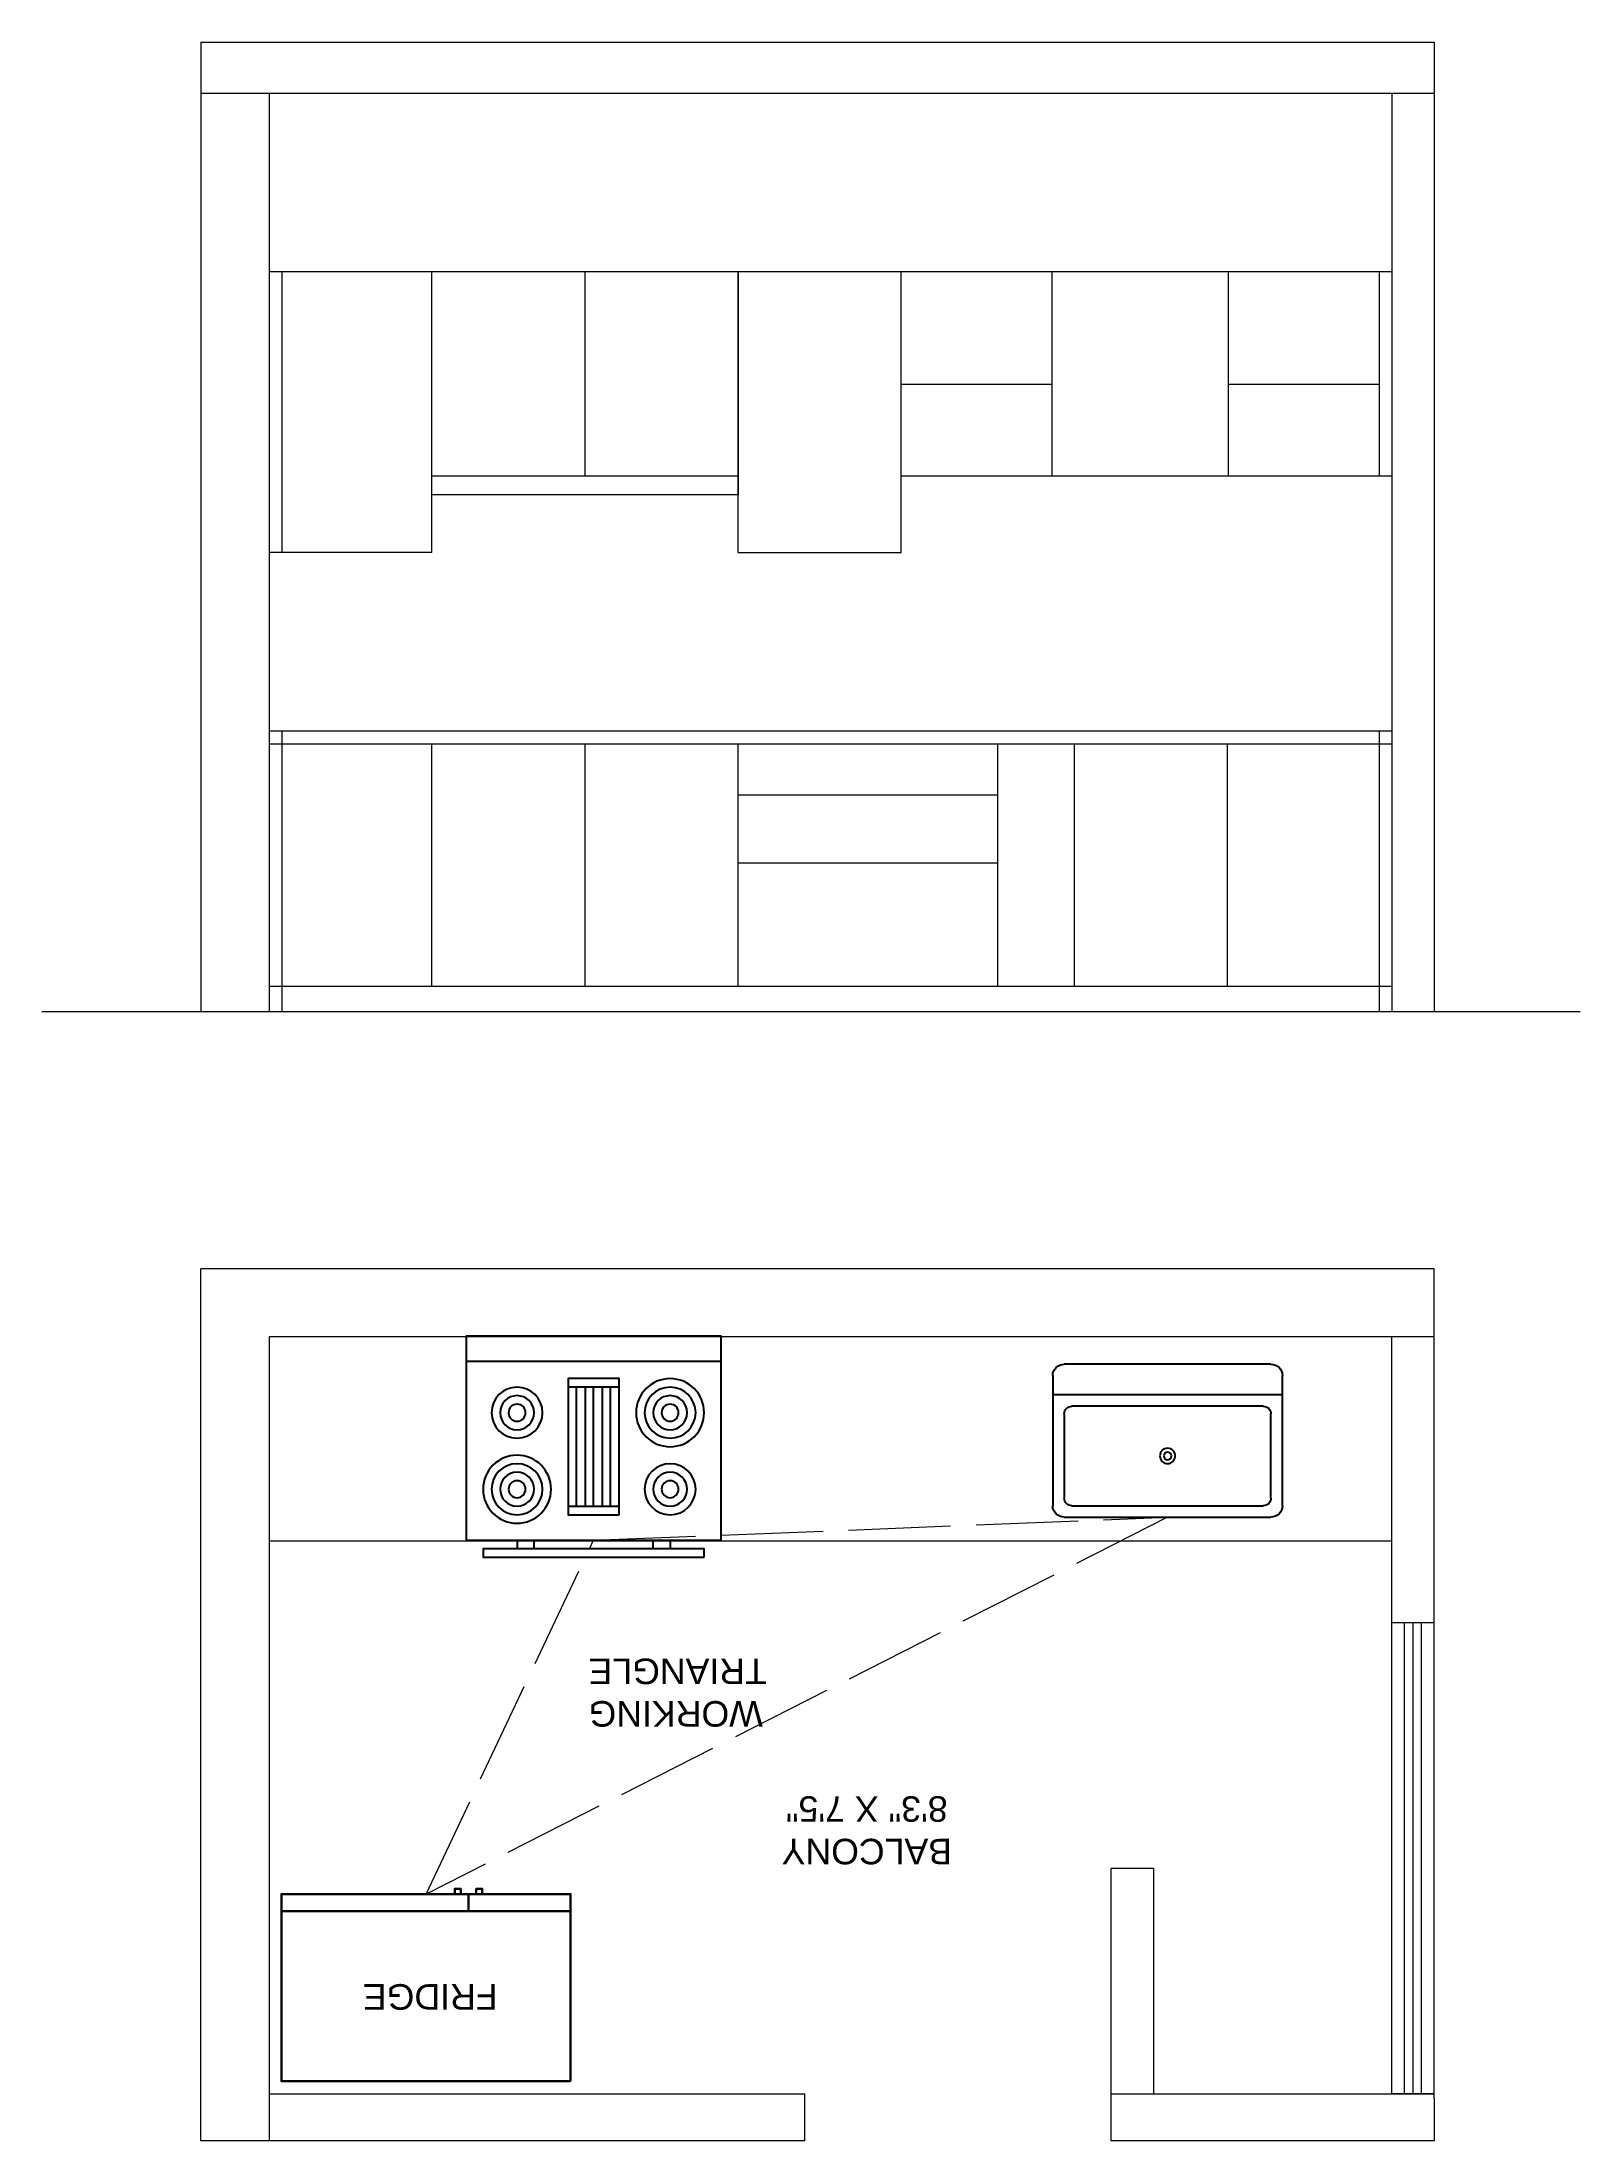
# Model space of a CAD drawing. Header units: inches. Extents: x 2744 to 7136, y -4349 to -2068.
# Drawn here: x 6609.1 to 6789.9, y -2849.1 to -2602.3 of the extents above; entities that cross this region are included whole.
import ezdxf

# ---------------------------------------------------------------- set-up
doc = ezdxf.new("R2010")
doc.units = ezdxf.units.IN
doc.header["$MEASUREMENT"] = 0
doc.linetypes.add('ACAD_ISO02W100', pattern=[15, 12, -3])
doc.layers.add('FURNI', color=140, linetype='Continuous', lineweight=18)
doc.layers.add('wall', color=7, linetype='Continuous', lineweight=30)
doc.styles.get("Standard").update_dxf_attribs({"font": 'arial.ttf'})

msp = doc.modelspace()

# ---------------------------------------------------------------- texts
at = {"color": 9, "true_color": 0xc7c8ca, "insert": (6673.34, -2800.41), "char_height": 3, "attachment_point": 3, "rotation": 180}
msp.add_mtext_dynamic_manual_height_columns(' WORKING TRIANGLE', width=16.864, gutter_width=12.5, heights=[0], dxfattribs=at)
at = {"color": 252, "true_color": 0x939598, "insert": (6646.81, -2833.69), "char_height": 3, "attachment_point": 3, "rotation": 180}
msp.add_mtext_dynamic_manual_height_columns(' FRIDGE', width=16.864, gutter_width=12.5, heights=[0], dxfattribs=at)
at = {"layer": 'FURNI', "color": 240, "true_color": 0xed1f24, "insert": (6748.06, -2816.6), "char_height": 3, "attachment_point": 1, "rotation": 180}
msp.add_mtext_dynamic_manual_height_columns('\\pi31.99041;BALCONY\\P\\pi32.50712;8\'3" X 7\'5"', width=83.6711, gutter_width=1, heights=[0], dxfattribs=at)

# ---------------------------------------------------------------- blocks, each defined once
blk = doc.blocks.new('Range-Oven - 30 in top')
for p, q in [((0, -3), (30, -3)), ((12, -6), (18, -6)), ((13, -20), (13, -6)), ((14, -6), (14, -20)), ((15, -20), (15, -6)), ((16, -6), (16, -20)), ((17, -20), (17, -6)), ((18, -20), (12, -20)), ((6, -24), (6, -25)), ((8, -25), (8, -24)), ((22, -25), (22, -24)), ((24, -24), (24, -25))]:
    blk.add_line(p, q)
for points in [[(0, -24), (0, 0), (30, 0), (30, -24)], [(12, -21), (12, -5), (18, -5), (18, -21)], [(2, -26), (2, -25), (28, -25), (28, -26)]]:
    blk.add_lwpolyline(points, close=True)
for centre, radius in [((6, -9), 4), ((6, -9), 3), ((6, -9), 2), ((24, -9), 3), ((24, -9), 2), ((6, -9), 1), ((24, -9), 1), ((24, -18), 4), ((6, -18), 3), ((6, -18), 2), ((6, -18), 1), ((24, -18), 3), ((24, -18), 2), ((24, -18), 1)]:
    blk.add_circle(centre, radius)
blk = doc.blocks.new('Sink-single - 30 in top')
blk.add_line((-15, -3.999996), (15, -3.999996))
for points in [[(-13.5, 0), (13.5, 0)], [(-15, -18.499996), (-15, -1.5)], [(15, -1.5), (15, -18.499996)], [(-13.5, -17.499996), (-13.5, -6.499996)], [(-12.5, -5.499996), (12.5, -5.499996)], [(13.5, -6.499996), (13.5, -17.499996)], [(12.5, -18.499996), (-12.5, -18.499996)], [(13.5, -19.999996), (-13.5, -19.999996)]]:
    blk.add_lwpolyline(points)
for radius in [1, 0.5]:
    blk.add_circle((0, -11.999996), radius)
for centre, radius, start, end in [((-13.5, -1.5), 1.5, 90, 180), ((13.5, -1.5), 1.5, 0, 90), ((-12.5, -6.499996), 1, 90, 180), ((12.5, -6.499996), 1, 0, 90), ((-13.5, -18.499996), 1.5, 180, 270), ((-12.5, -17.499996), 1, 180, 270), ((12.5, -17.499996), 1, 270, 0), ((13.5, -18.499996), 1.5, 270, 0)]:
    blk.add_arc(centre, radius, start, end)
blk = doc.blocks.new('FRIDGE')
at = {"ltscale": 0.002}
for p, q in [((66122.97, 13829.6), (66122.97, 13795.6)), ((66124.97, 13817.6), (66122.97, 13817.6))]:
    blk.add_line(p, q, dxfattribs=at)
at = {"ltscale": 0.002, "elevation": 0}
for points in [[(66102.97, 13829.6), (66102.97, 13795.6), (66124.97, 13795.6), (66124.97, 13829.6)], [(66124.97, 13818.51), (66124.97, 13819.21), (66125.6, 13819.21), (66125.6, 13818.51)], [(66124.97, 13816.68), (66124.97, 13815.98), (66125.6, 13815.98), (66125.6, 13816.68)]]:
    blk.add_lwpolyline(points, close=True, dxfattribs=at)

# ---------------------------------------------------------------- linework, layer by layer
at = {"layer": 'FURNI', "color": 18, "true_color": 0x000000}
for p, q in [((6627.77, -2602.35), (6627.77, -2716.35)), ((6627.77, -2602.35), (6772.77, -2602.35)), ((6772.77, -2602.35), (6772.77, -2716.35)), ((6627.77, -2608.35), (6772.77, -2608.35)), ((6635.77, -2608.35), (6635.77, -2716.35)), ((6767.77, -2608.35), (6767.77, -2716.35)), ((6635.77, -2629.35), (6767.77, -2629.35)), ((6637.27, -2629.35), (6637.27, -2662.35)), ((6654.93, -2662.35), (6654.93, -2629.35)), ((6672.93, -2653.35), (6672.93, -2629.35)), ((6690.93, -2629.35), (6690.93, -2653.35)), ((6690.93, -2662.35), (6690.93, -2629.35)), ((6710.09, -2662.35), (6710.09, -2629.35)), ((6727.82, -2629.35), (6727.82, -2653.35)), ((6748.54, -2629.35), (6748.54, -2653.35)), ((6766.27, -2629.35), (6766.27, -2653.35)), ((6710.09, -2642.58), (6727.82, -2642.58)), ((6748.54, -2642.58), (6766.27, -2642.58)), ((6654.93, -2653.35), (6690.93, -2653.35)), ((6710.09, -2653.35), (6767.77, -2653.35)), ((6654.93, -2662.35), (6635.77, -2662.35)), ((6690.93, -2662.35), (6710.09, -2662.35)), ((6635.77, -2683.35), (6767.77, -2683.35)), ((6635.77, -2684.85), (6767.77, -2684.85)), ((6637.27, -2683.35), (6637.27, -2716.35)), ((6637.27, -2684.85), (6637.27, -2713.35)), ((6654.93, -2713.35), (6654.93, -2684.85)), ((6672.93, -2713.35), (6672.93, -2684.85)), ((6690.93, -2713.35), (6690.93, -2684.85)), ((6721.41, -2684.85), (6721.41, -2713.35)), ((6730.41, -2684.85), (6730.41, -2713.35)), ((6748.41, -2684.85), (6748.41, -2713.35)), ((6766.27, -2683.35), (6766.27, -2716.35)), ((6766.27, -2684.85), (6766.27, -2713.35)), ((6690.93, -2690.85), (6721.41, -2690.85)), ((6690.93, -2698.85), (6721.41, -2698.85)), ((6635.77, -2713.35), (6767.77, -2713.35)), ((6609.08, -2716.35), (6789.9, -2716.35)), ((6772.77, -2746.59), (6627.77, -2746.59)), ((6627.77, -2849.13), (6627.77, -2746.59)), ((6772.77, -2844.13), (6772.77, -2746.59)), ((6734.77, -2754.59), (6635.77, -2754.59)), ((6635.77, -2754.59), (6635.77, -2849.13)), ((6772.77, -2754.59), (6635.77, -2754.59)), ((6767.77, -2843.59), (6767.77, -2754.59)), ((6767.77, -2778.59), (6635.77, -2778.59)), ((6734.77, -2849.13), (6734.77, -2817.09)), ((6739.77, -2817.09), (6734.77, -2817.09)), ((6739.77, -2817.09), (6739.77, -2843.59)), ((6635.77, -2843.59), (6698.77, -2843.59)), ((6698.77, -2849.13), (6698.77, -2843.59)), ((6734.77, -2843.59), (6772.77, -2843.59)), ((6772.77, -2843.59), (6767.77, -2843.59)), ((6698.77, -2849.13), (6627.77, -2849.13)), ((6772.77, -2849.13), (6734.77, -2849.13))]:
    msp.add_line(p, q, dxfattribs=at)
at = {"layer": 'FURNI', "color": 143, "true_color": 0x7aafdf}
for p, q in [((6772.77, -2788.21), (6767.77, -2788.21)), ((6769.27, -2843.59), (6769.27, -2788.21)), ((6770.27, -2843.59), (6770.27, -2788.21)), ((6771.27, -2843.59), (6771.27, -2788.21)), ((6772.77, -2844.13), (6772.77, -2849.13))]:
    msp.add_line(p, q, dxfattribs=at)
at = {"layer": 'FURNI', "color": 18, "true_color": 0x000000}
msp.add_lwpolyline([(6654.93, -2653.35), (6690.93, -2653.35), (6690.93, -2655.6), (6654.93, -2655.6)], close=True, dxfattribs=at)
at = {"layer": 'FURNI', "color": 252, "linetype": 'ACAD_ISO02W100', "true_color": 0x939598}
msp.add_lwpolyline([(6673.93, -2778.5), (6741.41, -2775.79), (6654.23, -2820.11)], close=True, dxfattribs=at)

# ---------------------------------------------------------------- block references
at = {"ltscale": 0.002, "xscale": -1}
msp.add_blockref('Range-Oven - 30 in top', (6688.93, -2754.5), dxfattribs=at)
at = {"ltscale": 0.002, "xscale": -0.9, "yscale": 0.9, "zscale": 0.9}
msp.add_blockref('Sink-single - 30 in top', (6741.41, -2757.79), dxfattribs=at)
at = {"layer": 'wall', "color": 18, "true_color": 0x000000, "xscale": -1, "rotation": 270}
msp.add_blockref('FRIDGE', (-7158.37, -68945.08), dxfattribs=at)

msp.set_redraw_order([(e.dxf.handle, doc.entitydb.next_handle()) for e in msp.query("TEXT MTEXT ATTDEF DIMENSION ARC_DIMENSION")])  # texts and dimensions are drawn at this point

doc.saveas('drawing.dxf')
